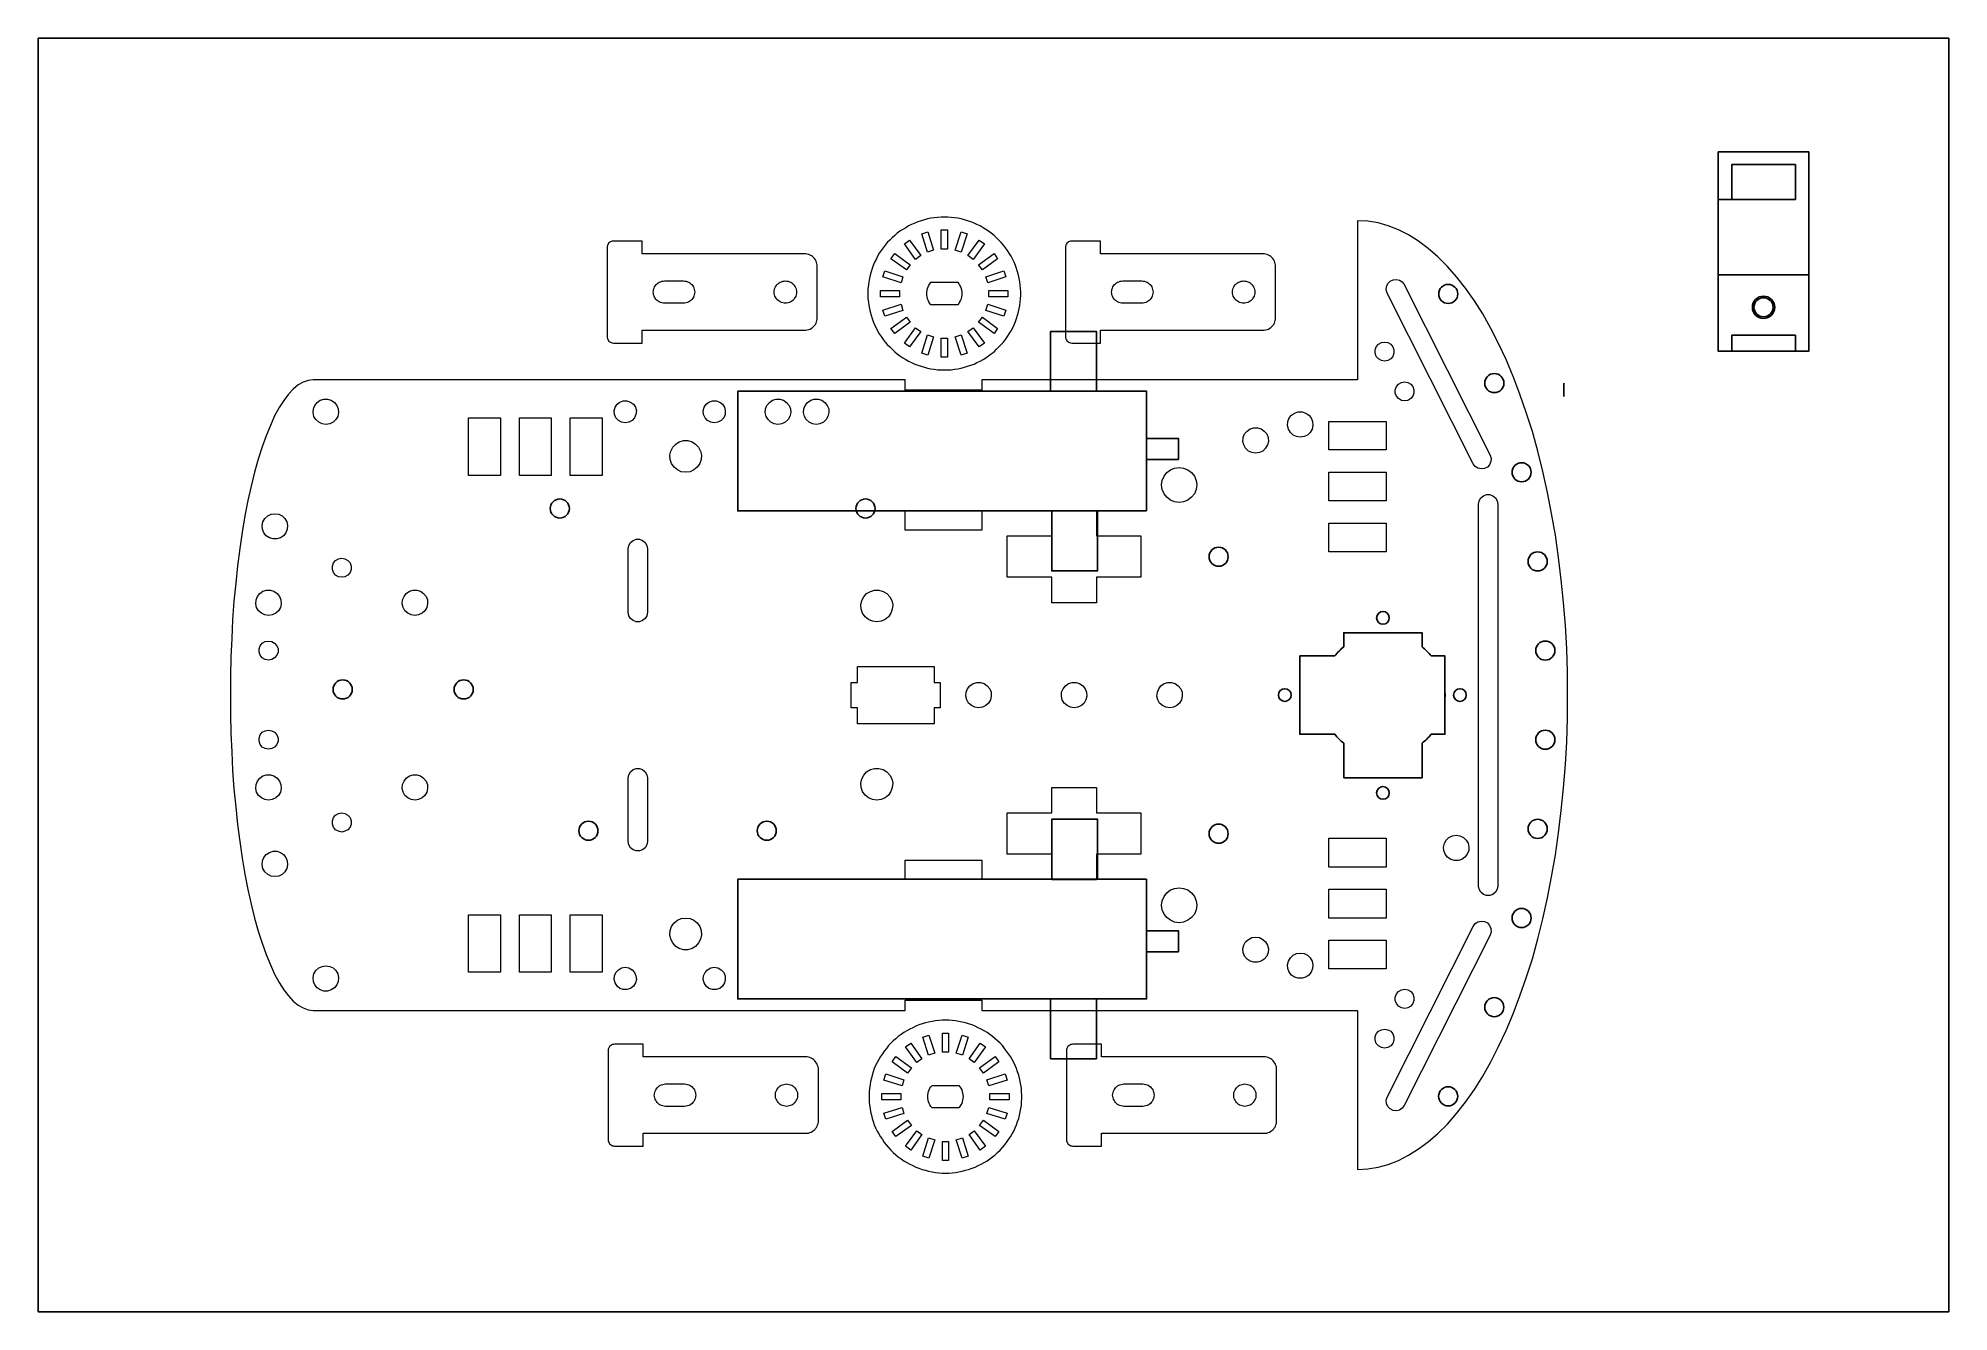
# Model space of a CAD drawing. Header units: millimetres. Extents: x -200 to 601, y -600 to 223.
# Drawn here: x 45.7 to 345.7, y 9.4 to 209.4 of the extents above; entities that cross this region are included whole.
import ezdxf

# ---------------------------------------------------------------- set-up
doc = ezdxf.new("R2010")
doc.units = ezdxf.units.MM
doc.header["$MEASUREMENT"] = 0
doc.layers.add('Layer 1', color=7, linetype='Continuous')

msp = doc.modelspace()

# ---------------------------------------------------------------- linework, layer by layer
for p, q in [((311.65179, 184.01869), (309.53303, 184.01869)), ((285.2884, 153.10316), (285.2884, 155.22192)), ((263.03785, 93.19706), (263.03785, 98.64548))]:
    msp.add_line(p, q)
for points in [[(45.73934, 209.37071), (45.73934, 9.37071), (345.73934, 9.37071), (345.73934, 209.37071), (45.73934, 209.37071)], [(309.55179, 191.51869), (323.75179, 191.51869), (323.75179, 160.21869), (309.55179, 160.21869), (309.55179, 191.51869)], [(309.55179, 172.21869), (323.75179, 172.21869), (323.75179, 160.21869), (309.55179, 160.21869), (309.55179, 172.21869)], [(208.30868, 153.92689), (211.90868, 153.92689), (211.90868, 163.32689), (204.70868, 163.32689), (204.70868, 153.92689), (211.90868, 153.92689)], [(311.65179, 162.71869), (321.65179, 162.71869), (321.65179, 160.21869), (311.65179, 160.21869), (311.65179, 162.71869)], [(311.65179, 162.71869), (321.65179, 162.71869), (321.65179, 160.21869), (311.65179, 160.21869), (311.65179, 162.71869)], [(219.78411, 135.12689), (219.78411, 153.92689), (155.58411, 153.92689), (155.58411, 135.12689), (219.78411, 135.12689)], [(224.78411, 144.52689), (224.78411, 146.51328), (219.78411, 146.51328), (219.78411, 143.22259), (224.78411, 143.22259), (224.78411, 144.52689)], [(208.48411, 135.12689), (204.88411, 135.12689), (204.88411, 125.72689), (212.08411, 125.72689), (212.08411, 135.12689), (204.88411, 135.12689)], [(263.03785, 113.788), (263.03785, 115.99706), (250.73785, 115.99706), (250.73785, 113.788)], [(243.83287, 112.36674), (243.83287, 100.06674), (249.31659, 100.06674)], [(249.31659, 112.36674), (243.83287, 112.36674)], [(264.45911, 100.06674), (266.63287, 100.06674), (266.63287, 112.36674), (264.45911, 112.36674)], [(250.73785, 98.64548), (250.73785, 93.19706)], [(250.73785, 93.19706), (263.03785, 93.19706)], [(208.48411, 77.30659), (204.88411, 77.30659), (204.88411, 86.70659), (212.08411, 86.70659), (212.08411, 77.30659), (204.88411, 77.30659)], [(219.78411, 77.30659), (219.78411, 58.50659), (155.58411, 58.50659), (155.58411, 77.30659), (219.78411, 77.30659)], [(224.78411, 67.90659), (224.78411, 65.9202), (219.78411, 65.9202), (219.78411, 69.21089), (224.78411, 69.21089), (224.78411, 67.90659)], [(208.30868, 58.50659), (211.90868, 58.50659), (211.90868, 49.10659), (204.70868, 49.10659), (204.70868, 58.50659), (211.90868, 58.50659)]]:
    msp.add_lwpolyline(points)
at = {"color": 1}
msp.add_lwpolyline([(321.65179, 184.01869), (321.65179, 189.51869), (311.65179, 189.51869), (311.65179, 184.01869), (321.65179, 184.01869)], dxfattribs=at)
for centre, radius in [((267.13971, 169.20792), 1.5), ((274.38058, 155.20792), 1.5), ((278.66725, 141.20792), 1.5), ((127.63659, 135.51466), 1.5), ((175.63659, 135.51466), 1.5), ((231.0884, 127.94784), 1.5), ((281.18255, 127.20792), 1.5), ((256.88785, 118.34706), 1), ((282.38637, 113.20792), 1.5), ((93.54475, 107.10253), 1.5), ((112.54475, 107.10253), 1.5), ((241.48287, 106.21674), 1), ((268.98287, 106.21674), 1), ((282.38637, 99.20792), 1.5), ((256.88785, 90.84706), 1), ((132.13659, 84.91466), 1.5), ((160.13659, 84.91466), 1.5), ((231.0884, 84.45035), 1.5), ((281.18392, 85.20792), 1.5), ((278.66327, 71.20792), 1.5), ((274.37388, 57.20792), 1.5), ((267.12743, 43.20792), 1.5)]:
    msp.add_circle(centre, radius)
for radius in [1.75, 1.5]:
    msp.add_circle((316.65179, 167.11869), radius, dxfattribs=at)
for start, end in [(129.0863531, 140.9136469), (39.0863531, 50.9136469), (357.4992425, 2.5007575), (219.0863531, 230.9136469), (309.0863531, 320.9136469)]:
    msp.add_arc((256.88785, 106.21674), 9.7543, start, end)
at = {"layer": 'Layer 1', "lineweight": 0}
for points in [[(285.8509, 109.86799), (285.74507, 113.5016), (285.53341, 117.13521), (285.25117, 120.73354), (284.89839, 124.33188), (284.47508, 127.82437), (283.98118, 131.31688), (283.38145, 134.73883), (282.74646, 138.05492), (282.00563, 141.33575), (281.19423, 144.51075), (280.34757, 147.61521), (279.39507, 150.57853), (278.4073, 153.47132), (277.34896, 156.25827), (276.22007, 158.9041), (275.05591, 161.40882), (273.82118, 163.8077), (272.55117, 166.06549), (271.24591, 168.14686), (269.87007, 170.12243), (268.45896, 171.92159), (267.01258, 173.54438), (265.53091, 175.06132), (264.01397, 176.3666), (262.49703, 177.49547), (260.90953, 178.48327), (259.3573, 179.29465), (257.73453, 179.89438), (256.14703, 180.35299), (254.52424, 180.63521), (252.90147, 180.70577), (252.90147, 155.7291), (193.91704, 155.7291), (193.91704, 154.10631), (181.8873, 154.10631), (181.8873, 155.7291), (88.89509, 155.7291), (88.11898, 155.62325), (87.34286, 155.34103), (86.56674, 154.9177), (85.79063, 154.2827), (85.0498, 153.47132), (84.30898, 152.48354), (83.56813, 151.35465), (82.86258, 150.04937), (82.19231, 148.5677), (81.52203, 146.94493), (80.88703, 145.18104), (80.2873, 143.27603), (79.72287, 141.22992), (79.15841, 139.0427), (78.66454, 136.74964), (78.20591, 134.35076), (77.78259, 131.81075), (77.39452, 129.23548), (77.04174, 126.51909), (76.75953, 123.76742), (76.47731, 120.9452), (76.26563, 118.05242), (76.12453, 115.12437), (75.98341, 112.19632), (75.91285, 109.19771), (75.91285, 106.19909), (75.91285, 103.23575), (75.98341, 100.23714), (76.12453, 97.30909), (76.26563, 94.38104), (76.47731, 91.48826), (76.75953, 88.66603), (77.04174, 85.91437), (77.39452, 83.19798), (77.78259, 80.62271), (78.20591, 78.0827), (78.66454, 75.68382), (79.15841, 73.39076), (79.72287, 71.20353), (80.2873, 69.15743), (80.88703, 67.25242), (81.52203, 65.48853), (82.19231, 63.86576), (82.86258, 62.38409), (83.56813, 61.07883), (84.30898, 59.91465), (85.0498, 58.96216), (85.79063, 58.15076), (86.56674, 57.51576), (87.34286, 57.09242), (88.11898, 56.81021), (88.89509, 56.70438), (181.8873, 56.70438), (181.8873, 58.32715), (193.91704, 58.32715), (193.91704, 56.70438), (252.90147, 56.70438), (252.90147, 31.72771), (254.52424, 31.79827), (256.14703, 32.08049), (257.73453, 32.50383), (259.3573, 33.13883), (260.90953, 33.95021), (262.49703, 34.93798), (264.01397, 36.06688), (265.53091, 37.37216), (267.01258, 38.85383), (268.45896, 40.51187), (269.87007, 42.31105), (271.24591, 44.28659), (272.55117, 46.36799), (273.82118, 48.62576), (275.05591, 51.02466), (276.22007, 53.52938), (277.34896, 56.17521), (278.4073, 58.96216), (279.39507, 61.81965), (280.34757, 64.81827), (281.19423, 67.92271), (282.00563, 71.09771), (282.74646, 74.37853), (283.38145, 77.69465), (283.98118, 81.1166), (284.47508, 84.57382), (284.89839, 88.1016), (285.25117, 91.66465), (285.53341, 95.29825), (285.74507, 98.89659), (285.8509, 102.56549), (285.88619, 106.19909), (285.8509, 109.86799)], [(199.9848, 170.05187), (199.94953, 170.58104), (199.87897, 171.11021), (199.77314, 171.63937), (199.66731, 172.16854), (199.52619, 172.66244), (199.3498, 173.1916), (199.17342, 173.68548), (198.96176, 174.17938), (198.75008, 174.63798), (198.50313, 175.13188), (198.22091, 175.59049), (197.93869, 176.01383), (197.62118, 176.43716), (197.3037, 176.86048), (196.95092, 177.28382), (196.59814, 177.67189), (196.21007, 178.02466), (195.82203, 178.37744), (195.39869, 178.73022), (194.97535, 179.04771), (194.55204, 179.32992), (194.09341, 179.61216), (193.6348, 179.89438), (193.14092, 180.10604), (192.6823, 180.31772), (192.18842, 180.52938), (191.65925, 180.70577), (191.16536, 180.84689), (190.63619, 180.98798), (190.14231, 181.09381), (189.61315, 181.16437), (189.08398, 181.23493), (188.55481, 181.2702), (188.02565, 181.2702), (187.49648, 181.2702), (186.96731, 181.23493), (186.43815, 181.16437), (185.90898, 181.09381), (185.37981, 180.98798), (184.88592, 180.84689), (184.35675, 180.70577), (183.86285, 180.52938), (183.36898, 180.31772), (182.87508, 180.10604), (182.41647, 179.89438), (181.95786, 179.61216), (181.49926, 179.32992), (181.04063, 179.04771), (180.61731, 178.73022), (180.22924, 178.37744), (179.80591, 178.02466), (179.45313, 177.67189), (179.06508, 177.28382), (178.74757, 176.86048), (178.3948, 176.43716), (178.11258, 176.01383), (177.79509, 175.59049), (177.54814, 175.13188), (177.30119, 174.63798), (177.05424, 174.17938), (176.84259, 173.68548), (176.6662, 173.1916), (176.52508, 172.66244), (176.38398, 172.16854), (176.24286, 171.63937), (176.1723, 171.11021), (176.10174, 170.58104), (176.0312, 170.05187), (176.0312, 169.52271), (176.0312, 168.99354), (176.0312, 168.46437), (176.10174, 167.93521), (176.1723, 167.40604), (176.24286, 166.91216), (176.38398, 166.383), (176.52508, 165.85383), (176.6662, 165.35993), (176.84259, 164.86603), (177.05424, 164.37216), (177.30119, 163.87826), (177.54814, 163.41965), (177.79509, 162.96105), (178.11258, 162.53771), (178.3948, 162.0791), (178.74757, 161.65577), (179.06508, 161.26772), (179.45313, 160.87965), (179.80591, 160.52687), (180.22924, 160.13883), (180.61731, 159.82132), (181.04063, 159.50383), (181.49926, 159.18632), (181.95786, 158.93937), (182.41647, 158.65715), (182.87508, 158.4455), (183.36898, 158.19855), (183.86285, 158.02216), (184.35675, 157.84577), (184.88592, 157.70465), (185.37981, 157.56355), (185.90898, 157.4577), (186.43815, 157.38716), (186.96731, 157.3166), (187.49648, 157.28131), (188.02565, 157.28131), (188.55481, 157.28131), (189.08398, 157.3166), (189.61315, 157.38716), (190.14231, 157.4577), (190.63619, 157.56355), (191.16536, 157.70465), (191.65925, 157.84577), (192.18842, 158.02216), (192.6823, 158.19855), (193.14092, 158.4455), (193.6348, 158.65715), (194.09341, 158.93937), (194.55204, 159.18632), (194.97535, 159.50383), (195.39869, 159.82132), (195.82203, 160.13883), (196.21007, 160.52687), (196.59814, 160.87965), (196.95092, 161.26772), (197.3037, 161.65577), (197.62118, 162.0791), (197.93869, 162.53771), (198.22091, 162.96105), (198.50313, 163.41965), (198.75008, 163.87826), (198.96176, 164.37216), (199.17342, 164.86603), (199.3498, 165.35993), (199.52619, 165.85383), (199.66731, 166.383), (199.77314, 166.91216), (199.87897, 167.40604), (199.94953, 167.93521), (199.9848, 168.46437), (200.02009, 168.99354), (200.02009, 169.52271), (199.9848, 170.05187)], [(168.02312, 173.95594), (167.95256, 174.16762), (167.882, 174.37928), (167.77617, 174.55567), (167.63507, 174.76733), (167.49395, 174.90844), (167.31757, 175.08483), (167.14118, 175.19066), (166.92952, 175.29649), (166.71784, 175.40234), (166.50618, 175.47288), (166.2945, 175.50817), (166.08284, 175.50817), (140.57701, 175.50817), (140.57701, 177.51901), (136.06146, 177.51901), (135.88507, 177.48372), (135.70868, 177.44845), (135.56757, 177.37789), (135.42645, 177.27206), (135.28535, 177.16623), (135.21479, 177.02511), (135.10896, 176.84872), (135.07367, 176.67233), (135.07367, 176.49594), (135.07367, 162.49066), (135.07367, 162.34956), (135.10896, 162.17318), (135.21479, 161.99679), (135.28535, 161.85567), (135.42645, 161.74984), (135.56757, 161.64401), (135.70868, 161.57345), (135.88507, 161.53816), (136.06146, 161.50289), (140.57701, 161.50289), (140.57701, 163.51373), (166.08284, 163.51373), (166.2945, 163.51373), (166.50618, 163.549), (166.71784, 163.61956), (166.92952, 163.69012), (167.14118, 163.83121), (167.31757, 163.93706), (167.49395, 164.07816), (167.63507, 164.25455), (167.77617, 164.43094), (167.882, 164.64262), (167.95256, 164.85428), (168.02312, 165.06594), (168.05839, 165.27762), (168.05839, 165.52456), (168.05839, 173.49733), (168.05839, 173.74428), (168.02312, 173.95594)], [(183.51007, 174.63798), (181.74618, 177.07216), (182.55759, 177.67189), (184.32148, 175.23771), (183.51007, 174.63798)], [(185.41508, 178.94188), (186.3323, 176.08439), (185.37981, 175.76688), (184.46258, 178.62437), (185.41508, 178.94188)], [(187.53175, 179.25939), (188.51952, 179.25939), (188.51952, 176.26077), (187.53175, 176.26077), (187.53175, 179.25939)], [(190.67148, 175.76688), (189.71898, 176.08439), (190.63619, 178.94188), (191.58869, 178.62437), (190.67148, 175.76688)], [(193.4937, 177.67189), (194.30509, 177.07216), (192.5412, 174.63798), (191.72981, 175.23771), (193.4937, 177.67189)], [(239.98979, 173.95594), (239.91923, 174.16762), (239.84867, 174.37928), (239.74284, 174.55567), (239.60174, 174.76733), (239.46062, 174.90844), (239.28423, 175.08483), (239.10784, 175.19066), (238.89618, 175.29649), (238.68451, 175.40234), (238.47285, 175.47288), (238.26117, 175.50817), (238.04951, 175.50817), (212.54368, 175.50817), (212.54368, 177.51901), (208.02813, 177.51901), (207.85174, 177.48372), (207.67535, 177.44845), (207.53423, 177.37789), (207.39311, 177.27206), (207.25201, 177.16623), (207.18145, 177.02511), (207.07563, 176.84872), (207.04033, 176.67233), (207.04033, 176.49594), (207.04033, 162.49066), (207.04033, 162.34956), (207.07563, 162.17318), (207.18145, 161.99679), (207.25201, 161.85567), (207.39311, 161.74984), (207.53423, 161.64401), (207.67535, 161.57345), (207.85174, 161.53816), (208.02813, 161.50289), (212.54368, 161.50289), (212.54368, 163.51373), (238.04951, 163.51373), (238.26117, 163.51373), (238.47285, 163.549), (238.68451, 163.61956), (238.89618, 163.69012), (239.10784, 163.83121), (239.28423, 163.93706), (239.46062, 164.07816), (239.60174, 164.25455), (239.74284, 164.43094), (239.84867, 164.64262), (239.91923, 164.85428), (239.98979, 165.06594), (240.02506, 165.27762), (240.02506, 165.52456), (240.02506, 173.49733), (240.02506, 173.74428), (239.98979, 173.95594)], [(180.22924, 175.55522), (182.66342, 173.79133), (182.06369, 172.97992), (179.62952, 174.74381), (180.22924, 175.55522)], [(195.82203, 175.55522), (196.38646, 174.74381), (193.98758, 172.97992), (193.38785, 173.79133), (195.82203, 175.55522)], [(148.79673, 169.29927), (148.76146, 169.08761), (148.6909, 168.87595), (148.62034, 168.69956), (148.51451, 168.52318), (148.37339, 168.34679), (148.2323, 168.20567), (148.05591, 168.06455), (147.87952, 167.95872), (147.70313, 167.88816), (147.49145, 167.81762), (147.27979, 167.78233), (147.06811, 167.74706), (144.0695, 167.74706), (143.85784, 167.78233), (143.64618, 167.81762), (143.43451, 167.88816), (143.25812, 167.95872), (143.08173, 168.06455), (142.90534, 168.20567), (142.76424, 168.34679), (142.62312, 168.52318), (142.51729, 168.69956), (142.44673, 168.87595), (142.37617, 169.08761), (142.3409, 169.29927), (142.30561, 169.51095), (142.3409, 169.72261), (142.37617, 169.93429), (142.44673, 170.11068), (142.51729, 170.32233), (142.62312, 170.49872), (142.76424, 170.67511), (142.90534, 170.81623), (143.08173, 170.95733), (143.25812, 171.06316), (143.43451, 171.13372), (143.64618, 171.20428), (143.85784, 171.23955), (144.0695, 171.27484), (147.06811, 171.27484), (147.27979, 171.23955), (147.49145, 171.20428), (147.70313, 171.13372), (147.87952, 171.06316), (148.05591, 170.95733), (148.2323, 170.81623), (148.37339, 170.67511), (148.51451, 170.49872), (148.62034, 170.32233), (148.6909, 170.11068), (148.76146, 169.93429), (148.79673, 169.72261), (148.832, 169.51095), (148.79673, 169.29927)], [(164.81285, 169.51095), (164.81285, 169.29927), (164.77756, 169.08761), (164.707, 168.87595), (164.60117, 168.69956), (164.49534, 168.52318), (164.38951, 168.34679), (164.21313, 168.20567), (164.07201, 168.06455), (163.89562, 167.95872), (163.68396, 167.88816), (163.47228, 167.81762), (163.26062, 167.78233), (163.04896, 167.74706), (162.87257, 167.78233), (162.66089, 167.81762), (162.44924, 167.88816), (162.23756, 167.95872), (162.06117, 168.06455), (161.92007, 168.20567), (161.74368, 168.34679), (161.63785, 168.52318), (161.532, 168.69956), (161.42617, 168.87595), (161.35561, 169.08761), (161.32034, 169.29927), (161.32034, 169.51095), (161.32034, 169.72261), (161.35561, 169.93429), (161.42617, 170.11068), (161.532, 170.32233), (161.63785, 170.49872), (161.74368, 170.67511), (161.92007, 170.81623), (162.06117, 170.95733), (162.23756, 171.06316), (162.44924, 171.13372), (162.66089, 171.20428), (162.87257, 171.23955), (163.04896, 171.27484), (163.26062, 171.23955), (163.47228, 171.20428), (163.68396, 171.13372), (163.89562, 171.06316), (164.07201, 170.95733), (164.21313, 170.81623), (164.38951, 170.67511), (164.49534, 170.49872), (164.60117, 170.32233), (164.707, 170.11068), (164.77756, 169.93429), (164.81285, 169.72261), (164.81285, 169.51095)], [(178.67704, 172.83883), (181.49926, 171.92159), (181.21702, 170.96911), (178.35953, 171.88632), (178.67704, 172.83883)], [(185.90898, 167.51187), (185.73259, 167.72355), (185.59147, 167.9705), (185.48564, 168.21742), (185.37981, 168.46437), (185.30925, 168.74659), (185.27396, 168.99354), (185.27396, 169.27576), (185.27396, 169.558), (185.30925, 169.80492), (185.37981, 170.08716), (185.48564, 170.33409), (185.59147, 170.58104), (185.73259, 170.79272), (185.90898, 171.03965), (190.14231, 171.03965), (190.28341, 170.79272), (190.42453, 170.58104), (190.56563, 170.33409), (190.63619, 170.08716), (190.70675, 169.80492), (190.74202, 169.558), (190.77731, 169.27576), (190.74202, 168.99354), (190.70675, 168.74659), (190.63619, 168.46437), (190.56563, 168.21742), (190.42453, 167.9705), (190.28341, 167.72355), (190.14231, 167.51187), (185.90898, 167.51187)], [(197.37426, 172.83883), (197.69174, 171.88632), (194.83425, 170.96911), (194.51674, 171.92159), (197.37426, 172.83883)], [(220.7634, 169.29927), (220.72813, 169.08761), (220.65757, 168.87595), (220.58701, 168.69956), (220.48118, 168.52318), (220.34006, 168.34679), (220.19896, 168.20567), (220.02257, 168.06455), (219.84618, 167.95872), (219.6698, 167.88816), (219.45812, 167.81762), (219.24646, 167.78233), (219.03478, 167.74706), (216.03617, 167.74706), (215.82451, 167.78233), (215.61285, 167.81762), (215.40117, 167.88816), (215.22478, 167.95872), (215.04839, 168.06455), (214.87201, 168.20567), (214.73091, 168.34679), (214.58979, 168.52318), (214.48396, 168.69956), (214.4134, 168.87595), (214.34284, 169.08761), (214.30757, 169.29927), (214.27228, 169.51095), (214.30757, 169.72261), (214.34284, 169.93429), (214.4134, 170.11068), (214.48396, 170.32233), (214.58979, 170.49872), (214.73091, 170.67511), (214.87201, 170.81623), (215.04839, 170.95733), (215.22478, 171.06316), (215.40117, 171.13372), (215.61285, 171.20428), (215.82451, 171.23955), (216.03617, 171.27484), (219.03478, 171.27484), (219.24646, 171.23955), (219.45812, 171.20428), (219.6698, 171.13372), (219.84618, 171.06316), (220.02257, 170.95733), (220.19896, 170.81623), (220.34006, 170.67511), (220.48118, 170.49872), (220.58701, 170.32233), (220.65757, 170.11068), (220.72813, 169.93429), (220.7634, 169.72261), (220.79867, 169.51095), (220.7634, 169.29927)], [(236.77952, 169.51095), (236.77952, 169.29927), (236.74423, 169.08761), (236.67367, 168.87595), (236.56784, 168.69956), (236.46201, 168.52318), (236.35618, 168.34679), (236.17979, 168.20567), (236.03867, 168.06455), (235.86228, 167.95872), (235.65062, 167.88816), (235.43895, 167.81762), (235.22729, 167.78233), (235.01563, 167.74706), (234.83924, 167.78233), (234.62756, 167.81762), (234.4159, 167.88816), (234.20422, 167.95872), (234.02783, 168.06455), (233.88674, 168.20567), (233.71035, 168.34679), (233.60452, 168.52318), (233.49867, 168.69956), (233.39284, 168.87595), (233.32228, 169.08761), (233.28701, 169.29927), (233.28701, 169.51095), (233.28701, 169.72261), (233.32228, 169.93429), (233.39284, 170.11068), (233.49867, 170.32233), (233.60452, 170.49872), (233.71035, 170.67511), (233.88674, 170.81623), (234.02783, 170.95733), (234.20422, 171.06316), (234.4159, 171.13372), (234.62756, 171.20428), (234.83924, 171.23955), (235.01563, 171.27484), (235.22729, 171.23955), (235.43895, 171.20428), (235.65062, 171.13372), (235.86228, 171.06316), (236.03867, 170.95733), (236.17979, 170.81623), (236.35618, 170.67511), (236.46201, 170.49872), (236.56784, 170.32233), (236.67367, 170.11068), (236.74423, 169.93429), (236.77952, 169.72261), (236.77952, 169.51095)], [(257.45229, 170.33409), (257.66397, 170.82799), (258.01674, 171.21603), (258.47535, 171.42771), (259.00452, 171.49825), (259.49842, 171.39242), (259.92173, 171.11021), (260.23924, 170.68687), (273.75062, 143.87576), (273.89174, 143.38188), (273.85645, 142.88798), (273.6448, 142.39409), (273.29202, 142.00604), (272.83341, 141.79438), (272.30424, 141.72382), (271.81035, 141.82965), (271.38701, 142.11187), (271.06952, 142.53521), (257.55814, 169.34632), (257.41702, 169.84021), (257.45229, 170.33409)], [(178.00675, 168.78188), (178.00675, 169.76965), (181.00536, 169.76965), (181.00536, 168.78188), (178.00675, 168.78188)], [(198.00925, 168.78188), (195.01064, 168.78188), (195.01064, 169.76965), (198.00925, 169.76965), (198.00925, 168.78188)], [(178.67704, 165.71271), (178.35953, 166.66521), (181.21702, 167.58243), (181.49926, 166.62992), (178.67704, 165.71271)], [(180.22924, 162.99632), (179.62952, 163.8077), (182.06369, 165.57159), (182.66342, 164.76021), (180.22924, 162.99632)], [(195.82203, 162.99632), (193.38785, 164.76021), (193.98758, 165.57159), (196.38646, 163.8077), (195.82203, 162.99632)], [(197.37426, 165.71271), (194.51674, 166.62992), (194.83425, 167.58243), (197.69174, 166.66521), (197.37426, 165.71271)], [(182.55759, 160.87965), (181.74618, 161.47938), (183.51007, 163.91355), (184.32148, 163.31383), (182.55759, 160.87965)], [(185.41508, 159.60966), (184.46258, 159.92715), (185.37981, 162.78466), (186.3323, 162.46715), (185.41508, 159.60966)], [(188.51952, 159.25688), (187.53175, 159.25688), (187.53175, 162.25549), (188.51952, 162.25549), (188.51952, 159.25688)], [(190.63619, 159.60966), (189.71898, 162.46715), (190.67148, 162.78466), (191.58869, 159.92715), (190.63619, 159.60966)], [(193.4937, 160.87965), (191.72981, 163.31383), (192.5412, 163.91355), (194.30509, 161.47938), (193.4937, 160.87965)], [(255.65313, 160.42104), (255.82952, 160.91492), (256.1823, 161.30299), (256.6409, 161.58521), (257.1348, 161.65577), (257.66397, 161.58521), (258.12257, 161.30299), (258.44008, 160.91492), (258.61647, 160.42104), (258.61647, 159.89188), (258.44008, 159.39798), (258.12257, 159.00993), (257.66397, 158.76298), (257.1348, 158.65715), (256.6409, 158.76298), (256.1823, 159.00993), (255.82952, 159.39798), (255.65313, 159.89188), (255.65313, 160.42104)], [(261.75618, 154.17687), (261.75618, 153.64771), (261.57979, 153.15381), (261.2623, 152.76576), (260.80368, 152.48354), (260.3098, 152.41298), (259.78063, 152.48354), (259.32203, 152.76576), (259.00452, 153.15381), (258.82813, 153.64771), (258.82813, 154.17687), (259.00452, 154.67077), (259.32203, 155.05882), (259.78063, 155.30577), (260.3098, 155.41159), (260.80368, 155.30577), (261.2623, 155.05882), (261.57979, 154.67077), (261.75618, 154.17687)], [(88.96563, 151.14299), (89.17731, 151.70743), (89.53009, 152.16603), (90.02396, 152.51881), (90.58842, 152.6952), (91.18815, 152.6952), (91.75258, 152.51881), (92.24648, 152.16603), (92.63453, 151.70743), (92.84618, 151.14299), (92.88148, 150.57853), (92.77565, 149.97881), (92.45814, 149.48493), (92.0348, 149.06159), (91.50563, 148.81465), (90.90591, 148.70882), (90.3062, 148.81465), (89.77704, 149.06159), (89.3537, 149.48493), (89.03619, 149.97881), (88.89509, 150.57853), (88.96563, 151.14299)], [(136.30841, 151.42521), (136.62592, 151.88382), (137.08453, 152.23659), (137.61369, 152.44825), (138.17813, 152.44825), (138.74259, 152.23659), (139.20119, 151.88382), (139.5187, 151.42521), (139.6598, 150.86075), (139.58924, 150.29632), (139.37758, 149.76715), (138.98954, 149.34381), (138.46037, 149.06159), (137.89591, 148.95577), (137.33148, 149.06159), (136.83758, 149.34381), (136.44953, 149.76715), (136.20258, 150.29632), (136.16731, 150.86075), (136.30841, 151.42521)], [(153.59452, 150.29632), (153.38286, 149.76715), (152.95953, 149.34381), (152.46563, 149.06159), (151.90119, 148.95577), (151.33676, 149.06159), (150.84286, 149.34381), (150.45481, 149.76715), (150.20786, 150.29632), (150.17257, 150.86075), (150.31369, 151.42521), (150.6312, 151.88382), (151.05452, 152.23659), (151.61898, 152.44825), (152.18341, 152.44825), (152.74787, 152.23659), (153.20648, 151.88382), (153.48869, 151.42521), (153.62981, 150.86075), (153.59452, 150.29632)], [(163.75452, 149.97881), (163.4723, 149.48493), (163.01369, 149.06159), (162.48453, 148.81465), (161.8848, 148.70882), (161.32036, 148.81465), (160.7912, 149.06159), (160.33259, 149.48493), (160.05035, 149.97881), (159.90925, 150.57853), (159.94452, 151.14299), (160.1562, 151.70743), (160.54425, 152.16603), (161.03815, 152.51881), (161.60258, 152.6952), (162.20231, 152.6952), (162.76674, 152.51881), (163.26064, 152.16603), (163.64869, 151.70743), (163.86037, 151.14299), (163.89564, 150.57853), (163.75452, 149.97881)], [(169.75174, 149.97881), (169.46952, 149.48493), (169.04618, 149.06159), (168.48175, 148.81465), (167.91731, 148.70882), (167.31759, 148.81465), (166.78842, 149.06159), (166.32981, 149.48493), (166.04757, 149.97881), (165.90648, 150.57853), (165.94174, 151.14299), (166.15342, 151.70743), (166.54147, 152.16603), (167.03537, 152.51881), (167.5998, 152.6952), (168.19953, 152.6952), (168.76397, 152.51881), (169.25786, 152.16603), (169.64591, 151.70743), (169.85759, 151.14299), (169.89286, 150.57853), (169.75174, 149.97881)], [(245.77535, 147.96799), (245.45784, 147.47409), (245.03453, 147.05076), (244.50536, 146.80381), (243.90563, 146.69798), (243.30591, 146.80381), (242.77674, 147.05076), (242.3534, 147.47409), (242.03592, 147.96799), (241.8948, 148.5677), (241.96536, 149.16742), (242.17701, 149.73188), (242.52979, 150.19049), (243.02369, 150.50797), (243.58812, 150.68436), (244.18785, 150.68436), (244.78758, 150.50797), (245.24618, 150.19049), (245.63423, 149.73188), (245.84591, 149.16742), (245.88118, 148.5677), (245.77535, 147.96799)], [(118.31674, 140.70076), (113.3073, 140.70076), (113.3073, 149.73188), (118.31674, 149.73188), (118.31674, 140.70076)], [(126.28954, 140.70076), (121.31536, 140.70076), (121.31536, 149.73188), (126.28954, 149.73188), (126.28954, 140.70076)], [(134.29757, 140.70076), (129.28815, 140.70076), (129.28815, 149.73188), (134.29757, 149.73188), (134.29757, 140.70076)], [(238.75507, 145.49855), (238.47285, 144.96938), (238.01424, 144.54604), (237.48507, 144.29909), (236.88535, 144.22853), (236.32091, 144.29909), (235.79174, 144.54604), (235.33314, 144.96938), (235.0509, 145.49855), (234.9098, 146.06298), (234.94507, 146.66271), (235.15675, 147.22715), (235.5448, 147.68575), (236.03869, 148.00326), (236.60313, 148.17965), (237.20286, 148.17965), (237.76729, 148.00326), (238.26119, 147.68575), (238.64924, 147.22715), (238.86092, 146.66271), (238.89618, 146.06298), (238.75507, 145.49855)], [(248.38592, 149.20271), (257.41702, 149.20271), (257.41702, 144.72243), (248.38592, 144.72243), (248.38592, 149.20271)], [(149.85509, 143.20549), (149.60814, 142.57047), (149.22009, 142.00604), (148.69092, 141.5827), (148.0912, 141.30048), (147.38564, 141.22992), (146.71536, 141.30048), (146.11563, 141.5827), (145.58646, 142.00604), (145.19842, 142.57047), (144.95147, 143.20549), (144.9162, 143.87576), (145.0573, 144.54604), (145.3748, 145.14577), (145.83341, 145.63965), (146.39787, 145.99242), (147.06813, 146.2041), (147.73842, 146.2041), (148.40868, 145.99242), (148.97314, 145.63965), (149.43175, 145.14577), (149.74926, 144.54604), (149.89036, 143.87576), (149.85509, 143.20549)], [(227.57203, 138.51353), (227.28979, 137.84327), (226.83118, 137.27881), (226.26674, 136.8202), (225.59646, 136.57325), (224.8909, 136.46742), (224.18535, 136.57325), (223.51508, 136.8202), (222.95063, 137.27881), (222.52729, 137.84327), (222.24507, 138.51353), (222.13924, 139.21909), (222.24507, 139.92464), (222.52729, 140.59493), (222.95063, 141.15936), (223.51508, 141.5827), (224.18535, 141.86492), (224.8909, 141.97077), (225.59646, 141.86492), (226.26674, 141.5827), (226.83118, 141.15936), (227.28979, 140.59493), (227.57203, 139.92464), (227.64257, 139.21909), (227.57203, 138.51353)], [(248.38592, 141.22992), (257.41702, 141.22992), (257.41702, 136.71437), (248.38592, 136.71437), (248.38592, 141.22992)], [(193.91704, 132.12826), (181.8873, 132.12826), (181.8873, 135.12687), (193.91704, 135.12687), (193.91704, 132.12826)], [(218.89368, 124.71993), (211.90868, 124.71993), (211.90868, 120.69825), (204.8884, 120.69825), (204.8884, 124.71993), (197.90342, 124.71993), (197.90342, 131.21105), (204.8884, 131.21105), (204.8884, 135.19743), (211.90868, 135.19743), (211.90868, 131.21105), (218.89368, 131.21105), (218.89368, 124.71993)], [(274.13867, 137.52576), (274.56201, 137.17298), (274.80896, 136.71437), (274.91479, 136.22047), (274.91479, 76.21298), (274.80896, 75.71909), (274.56201, 75.26048), (274.13867, 74.9077), (273.68007, 74.73131), (273.1509, 74.73131), (272.65702, 74.9077), (272.26895, 75.26048), (271.98674, 75.71909), (271.91618, 76.21298), (271.91618, 136.22047), (271.98674, 136.71437), (272.26895, 137.17298), (272.65702, 137.52576), (273.1509, 137.70215), (273.68007, 137.70215), (274.13867, 137.52576)], [(84.83815, 132.26938), (84.62647, 131.70492), (84.27369, 131.24632), (83.77981, 130.92881), (83.21536, 130.75242), (82.61563, 130.75242), (82.05119, 130.92881), (81.5573, 131.24632), (81.16925, 131.70492), (80.95759, 132.26938), (80.9223, 132.86909), (81.02813, 133.43354), (81.34564, 133.96271), (81.76898, 134.35076), (82.29814, 134.63297), (82.89787, 134.70353), (83.49757, 134.63297), (84.02674, 134.35076), (84.45008, 133.96271), (84.76759, 133.43354), (84.90868, 132.86909), (84.83815, 132.26938)], [(248.38592, 133.22186), (257.41702, 133.22186), (257.41702, 128.70631), (248.38592, 128.70631), (248.38592, 133.22186)], [(141.38842, 119.2166), (141.31786, 118.68744), (141.03564, 118.2641), (140.64757, 117.91132), (140.1537, 117.73493), (139.62453, 117.73493), (139.16592, 117.91132), (138.74259, 118.2641), (138.49564, 118.68744), (138.38981, 119.2166), (138.38981, 129.20021), (138.49564, 129.72938), (138.74259, 130.18798), (139.16592, 130.50549), (139.62453, 130.68188), (140.1537, 130.68188), (140.64757, 130.50549), (141.03564, 130.18798), (141.31786, 129.72938), (141.38842, 129.20021), (141.38842, 119.2166)], [(94.89231, 125.95465), (94.71592, 125.46075), (94.36315, 125.07271), (93.90452, 124.79049), (93.41064, 124.71993), (92.88148, 124.79049), (92.42287, 125.07271), (92.10536, 125.46075), (91.92897, 125.95465), (91.92897, 126.48382), (92.10536, 126.97771), (92.42287, 127.36576), (92.88148, 127.61271), (93.41064, 127.71854), (93.90452, 127.61271), (94.36315, 127.36576), (94.71592, 126.97771), (94.89231, 126.48382), (94.89231, 125.95465)], [(79.9698, 121.15688), (80.18148, 121.72132), (80.53425, 122.17992), (81.02813, 122.5327), (81.59259, 122.70909), (82.19231, 122.70909), (82.75675, 122.5327), (83.25065, 122.17992), (83.63869, 121.72132), (83.85035, 121.15688), (83.88564, 120.55715), (83.77981, 119.9927), (83.4623, 119.46353), (83.03897, 119.07548), (82.47453, 118.79327), (81.91007, 118.72271), (81.31037, 118.79327), (80.7812, 119.07548), (80.32257, 119.46353), (80.04036, 119.9927), (79.89926, 120.55715), (79.9698, 121.15688)], [(106.78091, 119.9927), (106.46342, 119.46353), (106.04008, 119.07548), (105.47565, 118.79327), (104.91119, 118.72271), (104.31146, 118.79327), (103.7823, 119.07548), (103.32369, 119.46353), (103.04147, 119.9927), (102.90035, 120.55715), (102.93564, 121.15688), (103.18259, 121.72132), (103.53537, 122.17992), (104.02924, 122.5327), (104.5937, 122.70909), (105.19341, 122.70909), (105.75786, 122.5327), (106.25174, 122.17992), (106.63981, 121.72132), (106.85147, 121.15688), (106.88676, 120.55715), (106.78091, 119.9927)], [(175.04341, 121.05103), (175.36092, 121.65076), (175.81952, 122.14465), (176.41925, 122.49743), (177.05424, 122.70909), (177.7598, 122.70909), (178.3948, 122.49743), (178.99452, 122.14465), (179.45315, 121.65076), (179.77064, 121.05103), (179.91176, 120.38077), (179.8412, 119.71048), (179.62954, 119.07548), (179.24147, 118.51105), (178.7123, 118.08771), (178.07731, 117.80549), (177.40702, 117.69964), (176.73676, 117.80549), (176.10174, 118.08771), (175.57257, 118.51105), (175.18453, 119.07548), (174.93758, 119.71048), (174.90231, 120.38077), (175.04341, 121.05103)], [(83.21536, 112.47853), (82.86258, 112.0552), (82.40397, 111.80827), (81.91007, 111.70242), (81.38091, 111.80827), (80.9223, 112.0552), (80.60481, 112.47853), (80.42842, 112.93714), (80.42842, 113.46631), (80.60481, 113.96021), (80.9223, 114.34825), (81.38091, 114.63049), (81.91007, 114.70103), (82.40397, 114.63049), (82.86258, 114.34825), (83.21536, 113.96021), (83.39174, 113.46631), (83.39174, 112.93714), (83.21536, 112.47853)], [(174.40841, 101.71881), (174.40841, 104.22355), (173.38537, 104.22355), (173.38537, 108.20993), (174.40841, 108.20993), (174.40841, 110.71465), (186.40286, 110.71465), (186.40286, 108.20993), (187.39065, 108.20993), (187.39065, 104.22355), (186.40286, 104.22355), (186.40286, 101.71881), (174.40841, 101.71881)], [(195.25759, 105.49354), (194.97537, 104.96437), (194.51674, 104.57633), (193.98758, 104.29409), (193.38787, 104.22355), (192.82342, 104.29409), (192.25898, 104.57633), (191.83564, 104.96437), (191.55342, 105.49354), (191.4123, 106.05797), (191.4476, 106.6577), (191.65925, 107.22216), (192.0473, 107.68077), (192.5412, 108.03354), (193.10563, 108.20993), (193.70536, 108.20993), (194.26982, 108.03354), (194.76369, 107.68077), (195.15176, 107.22216), (195.36342, 106.6577), (195.39869, 106.05797), (195.25759, 105.49354)], [(206.40536, 106.05797), (206.44063, 106.6577), (206.68758, 107.22216), (207.04036, 107.68077), (207.53423, 108.03354), (208.09869, 108.20993), (208.69842, 108.20993), (209.26285, 108.03354), (209.75675, 107.68077), (210.1448, 107.22216), (210.35645, 106.6577), (210.39174, 106.05797), (210.25063, 105.49354), (209.96841, 104.96437), (209.54507, 104.57633), (208.98063, 104.29409), (208.41618, 104.22355), (207.81647, 104.29409), (207.2873, 104.57633), (206.82868, 104.96437), (206.54646, 105.49354), (206.40536, 106.05797)], [(221.53951, 105.49354), (221.39842, 106.05797), (221.46895, 106.6577), (221.68063, 107.22216), (222.03341, 107.68077), (222.52729, 108.03354), (223.09174, 108.20993), (223.69147, 108.20993), (224.25591, 108.03354), (224.7498, 107.68077), (225.13785, 107.22216), (225.34951, 106.6577), (225.3848, 106.05797), (225.27897, 105.49354), (224.96146, 104.96437), (224.53813, 104.57633), (224.00896, 104.29409), (223.40923, 104.22355), (222.80953, 104.29409), (222.28036, 104.57633), (221.82173, 104.96437), (221.53951, 105.49354)], [(83.39174, 99.46105), (83.39174, 98.96715), (83.21536, 98.47325), (82.86258, 98.04994), (82.40397, 97.80299), (81.91007, 97.73243), (81.38091, 97.80299), (80.9223, 98.04994), (80.60481, 98.47325), (80.42842, 98.96715), (80.42842, 99.46105), (80.60481, 99.95492), (80.9223, 100.37826), (81.38091, 100.62521), (81.91007, 100.73104), (82.40397, 100.62521), (82.86258, 100.37826), (83.21536, 99.95492), (83.39174, 99.46105)], [(80.7812, 90.07715), (80.32257, 90.46521), (80.04036, 90.99438), (79.89926, 91.55882), (79.9698, 92.15854), (80.18148, 92.72298), (80.53425, 93.18159), (81.02813, 93.53436), (81.59259, 93.67548), (82.19231, 93.67548), (82.75675, 93.53436), (83.25065, 93.18159), (83.63869, 92.72298), (83.85035, 92.15854), (83.88564, 91.55882), (83.77981, 90.99438), (83.4623, 90.46521), (83.03897, 90.07715), (82.47453, 89.79493), (81.91007, 89.72437), (81.31037, 89.79493), (80.7812, 90.07715)], [(106.78091, 90.99438), (106.46342, 90.46521), (106.04008, 90.07715), (105.47565, 89.79493), (104.91119, 89.72437), (104.31146, 89.79493), (103.7823, 90.07715), (103.32369, 90.46521), (103.04147, 90.99438), (102.90035, 91.55882), (102.93564, 92.15854), (103.18259, 92.72298), (103.53537, 93.18159), (104.02924, 93.53436), (104.5937, 93.67548), (105.19341, 93.67548), (105.75786, 93.53436), (106.25174, 93.18159), (106.63981, 92.72298), (106.85147, 92.15854), (106.88676, 91.55882), (106.78091, 90.99438)], [(141.38842, 83.19798), (141.31786, 82.7041), (141.03564, 82.24547), (140.64757, 81.92799), (140.1537, 81.7516), (139.62453, 81.7516), (139.16592, 81.92799), (138.74259, 82.24547), (138.49564, 82.7041), (138.38981, 83.19798), (138.38981, 93.21688), (138.49564, 93.71075), (138.74259, 94.16938), (139.16592, 94.52216), (139.62453, 94.69855), (140.1537, 94.69855), (140.64757, 94.52216), (141.03564, 94.16938), (141.31786, 93.71075), (141.38842, 93.21688), (141.38842, 83.19798)], [(179.8412, 91.69994), (179.62954, 91.06492), (179.24147, 90.50048), (178.7123, 90.07715), (178.07731, 89.79493), (177.40702, 89.72437), (176.73676, 89.79493), (176.10174, 90.07715), (175.57257, 90.50048), (175.18453, 91.06492), (174.93758, 91.69994), (174.90231, 92.3702), (175.04341, 93.04049), (175.36092, 93.64021), (175.81952, 94.16938), (176.41925, 94.52216), (177.05424, 94.69855), (177.7598, 94.69855), (178.3948, 94.52216), (178.99452, 94.16938), (179.45315, 93.64021), (179.77064, 93.04049), (179.91176, 92.3702), (179.8412, 91.69994)], [(218.89368, 81.22243), (211.90868, 81.22243), (211.90868, 77.20076), (204.8884, 77.20076), (204.8884, 81.22243), (197.90342, 81.22243), (197.90342, 87.71353), (204.8884, 87.71353), (204.8884, 91.69994), (211.90868, 91.69994), (211.90868, 87.71353), (218.89368, 87.71353), (218.89368, 81.22243)], [(94.89231, 85.94964), (94.71592, 85.45577), (94.36315, 85.0677), (93.90452, 84.82077), (93.41064, 84.71492), (92.88148, 84.82077), (92.42287, 85.0677), (92.10536, 85.45577), (91.92897, 85.94964), (91.92897, 86.47881), (92.10536, 86.97271), (92.42287, 87.36075), (92.88148, 87.6077), (93.41064, 87.71353), (93.90452, 87.6077), (94.36315, 87.36075), (94.71592, 86.97271), (94.89231, 86.47881), (94.89231, 85.94964)], [(270.39924, 82.35133), (270.36397, 81.78687), (270.11702, 81.22243), (269.76424, 80.76383), (269.27034, 80.41105), (268.70591, 80.23466), (268.10618, 80.23466), (267.54174, 80.41105), (267.04785, 80.76383), (266.6598, 81.22243), (266.44812, 81.78687), (266.41285, 82.35133), (266.55397, 82.95103), (266.83619, 83.44493), (267.25953, 83.86827), (267.82396, 84.11521), (268.3884, 84.22104), (268.98812, 84.11521), (269.51729, 83.86827), (269.9759, 83.44493), (270.25812, 82.95103), (270.39924, 82.35133)], [(84.76759, 78.99994), (84.45008, 78.47077), (84.02674, 78.04743), (83.49757, 77.80048), (82.89787, 77.72992), (82.29814, 77.80048), (81.76898, 78.04743), (81.34564, 78.47077), (81.02813, 78.99994), (80.9223, 79.56437), (80.95759, 80.1641), (81.16925, 80.72853), (81.5573, 81.18714), (82.05119, 81.50465), (82.61563, 81.68104), (83.21536, 81.68104), (83.77981, 81.50465), (84.27369, 81.18714), (84.62647, 80.72853), (84.83815, 80.1641), (84.90868, 79.56437), (84.76759, 78.99994)], [(248.38592, 79.21159), (248.38592, 83.72715), (257.41702, 83.72715), (257.41702, 79.21159), (248.38592, 79.21159)], [(193.91704, 77.30659), (181.8873, 77.30659), (181.8873, 80.3052), (193.91704, 80.3052), (193.91704, 77.30659)], [(227.57203, 72.50882), (227.28979, 71.83853), (226.83118, 71.27409), (226.26674, 70.85076), (225.59646, 70.56854), (224.8909, 70.46271), (224.18535, 70.56854), (223.51508, 70.85076), (222.95063, 71.27409), (222.52729, 71.83853), (222.24507, 72.50882), (222.13924, 73.21437), (222.24507, 73.91993), (222.52729, 74.59021), (222.95063, 75.15465), (223.51508, 75.61326), (224.18535, 75.86021), (224.8909, 75.96603), (225.59646, 75.86021), (226.26674, 75.61326), (226.83118, 75.15465), (227.28979, 74.59021), (227.57203, 73.91993), (227.64257, 73.21437), (227.57203, 72.50882)], [(257.41702, 75.71909), (257.41702, 71.20353), (248.38592, 71.20353), (248.38592, 75.71909), (257.41702, 75.71909)], [(118.31674, 62.7016), (113.3073, 62.7016), (113.3073, 71.69743), (118.31674, 71.69743), (118.31674, 62.7016)], [(126.28954, 62.7016), (121.31536, 62.7016), (121.31536, 71.69743), (126.28954, 71.69743), (126.28954, 62.7016)], [(134.29757, 62.7016), (129.28815, 62.7016), (129.28815, 71.69743), (134.29757, 71.69743), (134.29757, 62.7016)], [(149.74926, 67.88744), (149.43175, 67.28771), (148.97314, 66.75854), (148.40868, 66.40577), (147.73842, 66.22938), (147.06813, 66.22938), (146.39787, 66.40577), (145.83341, 66.75854), (145.3748, 67.28771), (145.0573, 67.88744), (144.9162, 68.5577), (144.95147, 69.22799), (145.19842, 69.86298), (145.58646, 70.42742), (146.11563, 70.85076), (146.71536, 71.13297), (147.38564, 71.20353), (148.0912, 71.13297), (148.69092, 70.85076), (149.22009, 70.42742), (149.60814, 69.86298), (149.85509, 69.22799), (149.89036, 68.5577), (149.74926, 67.88744)], [(260.23924, 41.74659), (259.92173, 41.32327), (259.49842, 41.04103), (259.00452, 40.93521), (258.47535, 40.9705), (258.01674, 41.21742), (257.66397, 41.60549), (257.45229, 42.0641), (257.41702, 42.59327), (257.55814, 43.08716), (271.06952, 69.89825), (271.38701, 70.32159), (271.81035, 70.60381), (272.30424, 70.70966), (272.83341, 70.6391), (273.29202, 70.42742), (273.6448, 70.03937), (273.85645, 69.54547), (273.89174, 69.0516), (273.75062, 68.52243), (260.23924, 41.74659)], [(238.86092, 65.77077), (238.64924, 65.20631), (238.26119, 64.74771), (237.76729, 64.43022), (237.20286, 64.25383), (236.60313, 64.25383), (236.03869, 64.43022), (235.5448, 64.74771), (235.15675, 65.20631), (234.94507, 65.77077), (234.9098, 66.37047), (235.0509, 66.93493), (235.33314, 67.4641), (235.79174, 67.85215), (236.32091, 68.13436), (236.88535, 68.20492), (237.48507, 68.13436), (238.01424, 67.85215), (238.47285, 67.4641), (238.75507, 66.93493), (238.89618, 66.37047), (238.86092, 65.77077)], [(248.38592, 63.23077), (248.38592, 67.71105), (257.41702, 67.71105), (257.41702, 63.23077), (248.38592, 63.23077)], [(92.84618, 61.25522), (92.63453, 60.72605), (92.24648, 60.23215), (91.75258, 59.91465), (91.18815, 59.73826), (90.58842, 59.73826), (90.02396, 59.91465), (89.53009, 60.23215), (89.17731, 60.72605), (88.96563, 61.25522), (88.89509, 61.85492), (89.03619, 62.45465), (89.3537, 62.94855), (89.77704, 63.37189), (90.3062, 63.61881), (90.90591, 63.72466), (91.50563, 63.61881), (92.0348, 63.37189), (92.45814, 62.94855), (92.77565, 62.45465), (92.88148, 61.85492), (92.84618, 61.25522)], [(139.5187, 61.00827), (139.20119, 60.51437), (138.74259, 60.16159), (138.17813, 59.98521), (137.61369, 59.98521), (137.08453, 60.16159), (136.62592, 60.51437), (136.30841, 61.00827), (136.16731, 61.57271), (136.20258, 62.13716), (136.44953, 62.66633), (136.83758, 63.08965), (137.33148, 63.37189), (137.89591, 63.47771), (138.46037, 63.37189), (138.98954, 63.08965), (139.37758, 62.66633), (139.58924, 62.13716), (139.6598, 61.57271), (139.5187, 61.00827)], [(153.48869, 61.00827), (153.20648, 60.51437), (152.74787, 60.16159), (152.18341, 59.98521), (151.61898, 59.98521), (151.05452, 60.16159), (150.6312, 60.51437), (150.31369, 61.00827), (150.17257, 61.57271), (150.20786, 62.13716), (150.45481, 62.66633), (150.84286, 63.08965), (151.33676, 63.37189), (151.90119, 63.47771), (152.46563, 63.37189), (152.95953, 63.08965), (153.38286, 62.66633), (153.59452, 62.13716), (153.62981, 61.57271), (153.48869, 61.00827)], [(245.84591, 63.26603), (245.63423, 62.7016), (245.24618, 62.24299), (244.78758, 61.92548), (244.18785, 61.74909), (243.58812, 61.74909), (243.02369, 61.92548), (242.52979, 62.24299), (242.17701, 62.7016), (241.96536, 63.26603), (241.8948, 63.86576), (242.03592, 64.43022), (242.3534, 64.95939), (242.77674, 65.3827), (243.30591, 65.62965), (243.90563, 65.70021), (244.50536, 65.62965), (245.03453, 65.3827), (245.45784, 64.95939), (245.77535, 64.43022), (245.88118, 63.86576), (245.84591, 63.26603)], [(261.75618, 58.78577), (261.75618, 58.25661), (261.57979, 57.76271), (261.2623, 57.37466), (260.80368, 57.09242), (260.3098, 57.02189), (259.78063, 57.09242), (259.32203, 57.37466), (259.00452, 57.76271), (258.82813, 58.25661), (258.82813, 58.78577), (259.00452, 59.27965), (259.32203, 59.66772), (259.78063, 59.91465), (260.3098, 60.0205), (260.80368, 59.91465), (261.2623, 59.66772), (261.57979, 59.27965), (261.75618, 58.78577)], [(200.16119, 43.93382), (200.12592, 44.46298), (200.05536, 44.99215), (199.94953, 45.52132), (199.8437, 46.05048), (199.70258, 46.54438), (199.52619, 47.07355), (199.3498, 47.56742), (199.13815, 48.06132), (198.92647, 48.51993), (198.67952, 49.01383), (198.3973, 49.47243), (198.11508, 49.89577), (197.79757, 50.31911), (197.48009, 50.74242), (197.12731, 51.16576), (196.77453, 51.55383), (196.38646, 51.90661), (195.99842, 52.25939), (195.57508, 52.61216), (195.15174, 52.92965), (194.72842, 53.21187), (194.2698, 53.49411), (193.81119, 53.77633), (193.31731, 53.98798), (192.85868, 54.19966), (192.36481, 54.41132), (191.83564, 54.58771), (191.34174, 54.72883), (190.81258, 54.86993), (190.3187, 54.97576), (189.78954, 55.04632), (189.26037, 55.11688), (188.7312, 55.15215), (188.20204, 55.15215), (187.67287, 55.15215), (187.1437, 55.11688), (186.61454, 55.04632), (186.08537, 54.97576), (185.5562, 54.86993), (185.0623, 54.72883), (184.53314, 54.58771), (184.03924, 54.41132), (183.54536, 54.19966), (183.05147, 53.98798), (182.59286, 53.77633), (182.13425, 53.49411), (181.67565, 53.21187), (181.21702, 52.92965), (180.7937, 52.61216), (180.40563, 52.25939), (179.9823, 51.90661), (179.62952, 51.55383), (179.24147, 51.16576), (178.92396, 50.74242), (178.57118, 50.31911), (178.28897, 49.89577), (177.97148, 49.47243), (177.72453, 49.01383), (177.47758, 48.51993), (177.23063, 48.06132), (177.01898, 47.56742), (176.84259, 47.07355), (176.70147, 46.54438), (176.56037, 46.05048), (176.41925, 45.52132), (176.34869, 44.99215), (176.27813, 44.46298), (176.20759, 43.93382), (176.20759, 43.40465), (176.20759, 42.87548), (176.20759, 42.34632), (176.27813, 41.81715), (176.34869, 41.28798), (176.41925, 40.79411), (176.56037, 40.26494), (176.70147, 39.73577), (176.84259, 39.24188), (177.01898, 38.74798), (177.23063, 38.2541), (177.47758, 37.76021), (177.72453, 37.3016), (177.97148, 36.84299), (178.28897, 36.41965), (178.57118, 35.96105), (178.92396, 35.53771), (179.24147, 35.14966), (179.62952, 34.76159), (179.9823, 34.40882), (180.40563, 34.02077), (180.7937, 33.70326), (181.21702, 33.38577), (181.67565, 33.06827), (182.13425, 32.82132), (182.59286, 32.5391), (183.05147, 32.32744), (183.54536, 32.08049), (184.03924, 31.9041), (184.53314, 31.72771), (185.0623, 31.58659), (185.5562, 31.4455), (186.08537, 31.33965), (186.61454, 31.26911), (187.1437, 31.19855), (187.67287, 31.16326), (188.20204, 31.16326), (188.7312, 31.16326), (189.26037, 31.19855), (189.78954, 31.26911), (190.3187, 31.33965), (190.81258, 31.4455), (191.34174, 31.58659), (191.83564, 31.72771), (192.36481, 31.9041), (192.85868, 32.08049), (193.31731, 32.32744), (193.81119, 32.5391), (194.2698, 32.82132), (194.72842, 33.06827), (195.15174, 33.38577), (195.57508, 33.70326), (195.99842, 34.02077), (196.38646, 34.40882), (196.77453, 34.76159), (197.12731, 35.14966), (197.48009, 35.53771), (197.79757, 35.96105), (198.11508, 36.41965), (198.3973, 36.84299), (198.67952, 37.3016), (198.92647, 37.76021), (199.13815, 38.2541), (199.3498, 38.74798), (199.52619, 39.24188), (199.70258, 39.73577), (199.8437, 40.26494), (199.94953, 40.79411), (200.05536, 41.28798), (200.12592, 41.81715), (200.16119, 42.34632), (200.19648, 42.87548), (200.19648, 43.40465), (200.16119, 43.93382)], [(168.19951, 47.83788), (168.12895, 48.04956), (168.05839, 48.26122), (167.95256, 48.43761), (167.81146, 48.64927), (167.67034, 48.79039), (167.49395, 48.96678), (167.31757, 49.07261), (167.10591, 49.17844), (166.89423, 49.28429), (166.68257, 49.35483), (166.47089, 49.39012), (166.25923, 49.39012), (140.7534, 49.39012), (140.7534, 51.40095), (136.23785, 51.40095), (136.06146, 51.36566), (135.88507, 51.33039), (135.74395, 51.25983), (135.60283, 51.154), (135.46174, 51.04818), (135.39118, 50.90706), (135.28535, 50.73067), (135.25006, 50.55428), (135.25006, 50.37789), (135.25006, 36.37261), (135.25006, 36.23151), (135.28535, 36.05512), (135.39118, 35.87873), (135.46174, 35.73761), (135.60283, 35.63178), (135.74395, 35.52595), (135.88507, 35.45539), (136.06146, 35.4201), (136.23785, 35.38483), (140.7534, 35.38483), (140.7534, 37.39567), (166.25923, 37.39567), (166.47089, 37.39567), (166.68257, 37.43094), (166.89423, 37.5015), (167.10591, 37.57206), (167.31757, 37.71316), (167.49395, 37.81901), (167.67034, 37.96011), (167.81146, 38.1365), (167.95256, 38.31288), (168.05839, 38.52456), (168.12895, 38.73622), (168.19951, 38.94788), (168.23478, 39.15956), (168.23478, 39.40651), (168.23478, 47.37928), (168.23478, 47.62623), (168.19951, 47.83788)], [(183.68646, 48.51993), (181.92257, 50.9541), (182.73398, 51.55383), (184.49787, 49.11965), (183.68646, 48.51993)], [(185.59147, 52.82382), (186.50868, 49.96633), (185.5562, 49.64882), (184.63897, 52.50631), (185.59147, 52.82382)], [(187.70814, 53.14133), (188.69591, 53.14133), (188.69591, 50.14272), (187.70814, 50.14272), (187.70814, 53.14133)], [(190.84787, 49.64882), (189.89536, 49.96633), (190.81258, 52.82382), (191.76508, 52.50631), (190.84787, 49.64882)], [(193.67009, 51.55383), (194.48148, 50.9541), (192.71759, 48.51993), (191.9062, 49.11965), (193.67009, 51.55383)], [(240.16618, 47.83788), (240.09562, 48.04956), (240.02506, 48.26122), (239.91923, 48.43761), (239.77813, 48.64927), (239.63701, 48.79039), (239.46062, 48.96678), (239.28423, 49.07261), (239.07257, 49.17844), (238.86089, 49.28429), (238.64924, 49.35483), (238.43756, 49.39012), (238.2259, 49.39012), (212.72007, 49.39012), (212.72007, 51.40095), (208.20452, 51.40095), (208.02813, 51.36566), (207.85174, 51.33039), (207.71062, 51.25983), (207.5695, 51.154), (207.4284, 51.04818), (207.35784, 50.90706), (207.25201, 50.73067), (207.21672, 50.55428), (207.21672, 50.37789), (207.21672, 36.37261), (207.21672, 36.23151), (207.25201, 36.05512), (207.35784, 35.87873), (207.4284, 35.73761), (207.5695, 35.63178), (207.71062, 35.52595), (207.85174, 35.45539), (208.02813, 35.4201), (208.20452, 35.38483), (212.72007, 35.38483), (212.72007, 37.39567), (238.2259, 37.39567), (238.43756, 37.39567), (238.64924, 37.43094), (238.86089, 37.5015), (239.07257, 37.57206), (239.28423, 37.71316), (239.46062, 37.81901), (239.63701, 37.96011), (239.77813, 38.1365), (239.91923, 38.31288), (240.02506, 38.52456), (240.09562, 38.73622), (240.16618, 38.94788), (240.20145, 39.15956), (240.20145, 39.40651), (240.20145, 47.37928), (240.20145, 47.62623), (240.16618, 47.83788)], [(256.6409, 50.84827), (256.1823, 51.13049), (255.82952, 51.51854), (255.65313, 52.01244), (255.65313, 52.5416), (255.82952, 53.03548), (256.1823, 53.42355), (256.6409, 53.6705), (257.1348, 53.77633), (257.66397, 53.6705), (258.12257, 53.42355), (258.44008, 53.03548), (258.61647, 52.5416), (258.61647, 52.01244), (258.44008, 51.51854), (258.12257, 51.13049), (257.66397, 50.84827), (257.1348, 50.77771), (256.6409, 50.84827)], [(180.40563, 49.43716), (182.83981, 47.67327), (182.24008, 46.86187), (179.80591, 48.62576), (180.40563, 49.43716)], [(195.99842, 49.43716), (196.56285, 48.62576), (194.16397, 46.86187), (193.56424, 47.67327), (195.99842, 49.43716)], [(148.97312, 43.18121), (148.93785, 42.96956), (148.86729, 42.7579), (148.79673, 42.58151), (148.6909, 42.40512), (148.54978, 42.22873), (148.40868, 42.08761), (148.2323, 41.94649), (148.05591, 41.84066), (147.87952, 41.7701), (147.66784, 41.69956), (147.45618, 41.66427), (147.2445, 41.629), (144.24589, 41.629), (144.03423, 41.66427), (143.82257, 41.69956), (143.61089, 41.7701), (143.43451, 41.84066), (143.25812, 41.94649), (143.08173, 42.08761), (142.94063, 42.22873), (142.79951, 42.40512), (142.69368, 42.58151), (142.62312, 42.7579), (142.55256, 42.96956), (142.51729, 43.18121), (142.482, 43.39289), (142.51729, 43.60455), (142.55256, 43.81623), (142.62312, 43.99262), (142.69368, 44.20428), (142.79951, 44.38067), (142.94063, 44.55706), (143.08173, 44.69818), (143.25812, 44.83927), (143.43451, 44.9451), (143.61089, 45.01566), (143.82257, 45.08622), (144.03423, 45.12149), (144.24589, 45.15678), (147.2445, 45.15678), (147.45618, 45.12149), (147.66784, 45.08622), (147.87952, 45.01566), (148.05591, 44.9451), (148.2323, 44.83927), (148.40868, 44.69818), (148.54978, 44.55706), (148.6909, 44.38067), (148.79673, 44.20428), (148.86729, 43.99262), (148.93785, 43.81623), (148.97312, 43.60455), (149.00839, 43.39289), (148.97312, 43.18121)], [(164.98924, 43.39289), (164.98924, 43.18121), (164.95395, 42.96956), (164.88339, 42.7579), (164.77756, 42.58151), (164.67173, 42.40512), (164.5659, 42.22873), (164.38951, 42.08761), (164.24839, 41.94649), (164.07201, 41.84066), (163.86035, 41.7701), (163.64867, 41.69956), (163.43701, 41.66427), (163.22535, 41.629), (163.04896, 41.66427), (162.83728, 41.69956), (162.62563, 41.7701), (162.41395, 41.84066), (162.23756, 41.94649), (162.09646, 42.08761), (161.92007, 42.22873), (161.81424, 42.40512), (161.70839, 42.58151), (161.60256, 42.7579), (161.532, 42.96956), (161.49673, 43.18121), (161.49673, 43.39289), (161.49673, 43.60455), (161.532, 43.81623), (161.60256, 43.99262), (161.70839, 44.20428), (161.81424, 44.38067), (161.92007, 44.55706), (162.09646, 44.69818), (162.23756, 44.83927), (162.41395, 44.9451), (162.62563, 45.01566), (162.83728, 45.08622), (163.04896, 45.12149), (163.22535, 45.15678), (163.43701, 45.12149), (163.64867, 45.08622), (163.86035, 45.01566), (164.07201, 44.9451), (164.24839, 44.83927), (164.38951, 44.69818), (164.5659, 44.55706), (164.67173, 44.38067), (164.77756, 44.20428), (164.88339, 43.99262), (164.95395, 43.81623), (164.98924, 43.60455), (164.98924, 43.39289)], [(178.85342, 46.72077), (181.67565, 45.80353), (181.39341, 44.85105), (178.53592, 45.76827), (178.85342, 46.72077)], [(197.55065, 46.72077), (197.86813, 45.76827), (195.01064, 44.85105), (194.69313, 45.80353), (197.55065, 46.72077)], [(220.93979, 43.18121), (220.90452, 42.96956), (220.83396, 42.7579), (220.7634, 42.58151), (220.65757, 42.40512), (220.51645, 42.22873), (220.37535, 42.08761), (220.19896, 41.94649), (220.02257, 41.84066), (219.84618, 41.7701), (219.63451, 41.69956), (219.42285, 41.66427), (219.21117, 41.629), (216.21256, 41.629), (216.0009, 41.66427), (215.78924, 41.69956), (215.57756, 41.7701), (215.40117, 41.84066), (215.22478, 41.94649), (215.04839, 42.08761), (214.9073, 42.22873), (214.76618, 42.40512), (214.66035, 42.58151), (214.58979, 42.7579), (214.51923, 42.96956), (214.48396, 43.18121), (214.44867, 43.39289), (214.48396, 43.60455), (214.51923, 43.81623), (214.58979, 43.99262), (214.66035, 44.20428), (214.76618, 44.38067), (214.9073, 44.55706), (215.04839, 44.69818), (215.22478, 44.83927), (215.40117, 44.9451), (215.57756, 45.01566), (215.78924, 45.08622), (216.0009, 45.12149), (216.21256, 45.15678), (219.21117, 45.15678), (219.42285, 45.12149), (219.63451, 45.08622), (219.84618, 45.01566), (220.02257, 44.9451), (220.19896, 44.83927), (220.37535, 44.69818), (220.51645, 44.55706), (220.65757, 44.38067), (220.7634, 44.20428), (220.83396, 43.99262), (220.90452, 43.81623), (220.93979, 43.60455), (220.97506, 43.39289), (220.93979, 43.18121)], [(236.95591, 43.39289), (236.95591, 43.18121), (236.92062, 42.96956), (236.85006, 42.7579), (236.74423, 42.58151), (236.6384, 42.40512), (236.53257, 42.22873), (236.35618, 42.08761), (236.21506, 41.94649), (236.03867, 41.84066), (235.82701, 41.7701), (235.61533, 41.69956), (235.40368, 41.66427), (235.19202, 41.629), (235.01563, 41.66427), (234.80395, 41.69956), (234.59229, 41.7701), (234.38061, 41.84066), (234.20422, 41.94649), (234.06313, 42.08761), (233.88674, 42.22873), (233.78091, 42.40512), (233.67506, 42.58151), (233.56923, 42.7579), (233.49867, 42.96956), (233.4634, 43.18121), (233.4634, 43.39289), (233.4634, 43.60455), (233.49867, 43.81623), (233.56923, 43.99262), (233.67506, 44.20428), (233.78091, 44.38067), (233.88674, 44.55706), (234.06313, 44.69818), (234.20422, 44.83927), (234.38061, 44.9451), (234.59229, 45.01566), (234.80395, 45.08622), (235.01563, 45.12149), (235.19202, 45.15678), (235.40368, 45.12149), (235.61533, 45.08622), (235.82701, 45.01566), (236.03867, 44.9451), (236.21506, 44.83927), (236.35618, 44.69818), (236.53257, 44.55706), (236.6384, 44.38067), (236.74423, 44.20428), (236.85006, 43.99262), (236.92062, 43.81623), (236.95591, 43.60455), (236.95591, 43.39289)], [(178.18314, 42.66383), (178.18314, 43.6516), (181.18175, 43.6516), (181.18175, 42.66383), (178.18314, 42.66383)], [(186.08537, 41.39381), (185.90898, 41.60549), (185.76786, 41.85244), (185.66203, 42.09937), (185.5562, 42.34632), (185.48564, 42.62853), (185.45035, 42.87548), (185.45035, 43.1577), (185.45035, 43.43994), (185.48564, 43.68687), (185.5562, 43.96911), (185.66203, 44.21603), (185.76786, 44.46298), (185.90898, 44.67466), (186.08537, 44.92159), (190.3187, 44.92159), (190.4598, 44.67466), (190.60092, 44.46298), (190.74202, 44.21603), (190.81258, 43.96911), (190.88314, 43.68687), (190.91841, 43.43994), (190.9537, 43.1577), (190.91841, 42.87548), (190.88314, 42.62853), (190.81258, 42.34632), (190.74202, 42.09937), (190.60092, 41.85244), (190.4598, 41.60549), (190.3187, 41.39381), (186.08537, 41.39381)], [(198.18564, 42.66383), (195.18703, 42.66383), (195.18703, 43.6516), (198.18564, 43.6516), (198.18564, 42.66383)], [(178.85342, 39.59465), (178.53592, 40.54716), (181.39341, 41.46437), (181.67565, 40.51187), (178.85342, 39.59465)], [(180.40563, 36.87826), (179.80591, 37.68965), (182.24008, 39.45353), (182.83981, 38.64215), (180.40563, 36.87826)], [(195.99842, 36.87826), (193.56424, 38.64215), (194.16397, 39.45353), (196.56285, 37.68965), (195.99842, 36.87826)], [(197.55065, 39.59465), (194.69313, 40.51187), (195.01064, 41.46437), (197.86813, 40.54716), (197.55065, 39.59465)], [(182.73398, 34.76159), (181.92257, 35.36132), (183.68646, 37.7955), (184.49787, 37.19577), (182.73398, 34.76159)], [(185.59147, 33.4916), (184.63897, 33.80909), (185.5562, 36.6666), (186.50868, 36.34909), (185.59147, 33.4916)], [(188.69591, 33.13883), (187.70814, 33.13883), (187.70814, 36.13744), (188.69591, 36.13744), (188.69591, 33.13883)], [(190.81258, 33.4916), (189.89536, 36.34909), (190.84787, 36.6666), (191.76508, 33.80909), (190.81258, 33.4916)], [(193.67009, 34.76159), (191.9062, 37.19577), (192.71759, 37.7955), (194.48148, 35.36132), (193.67009, 34.76159)]]:
    msp.add_lwpolyline(points, dxfattribs=at)

doc.saveas('drawing.dxf')
